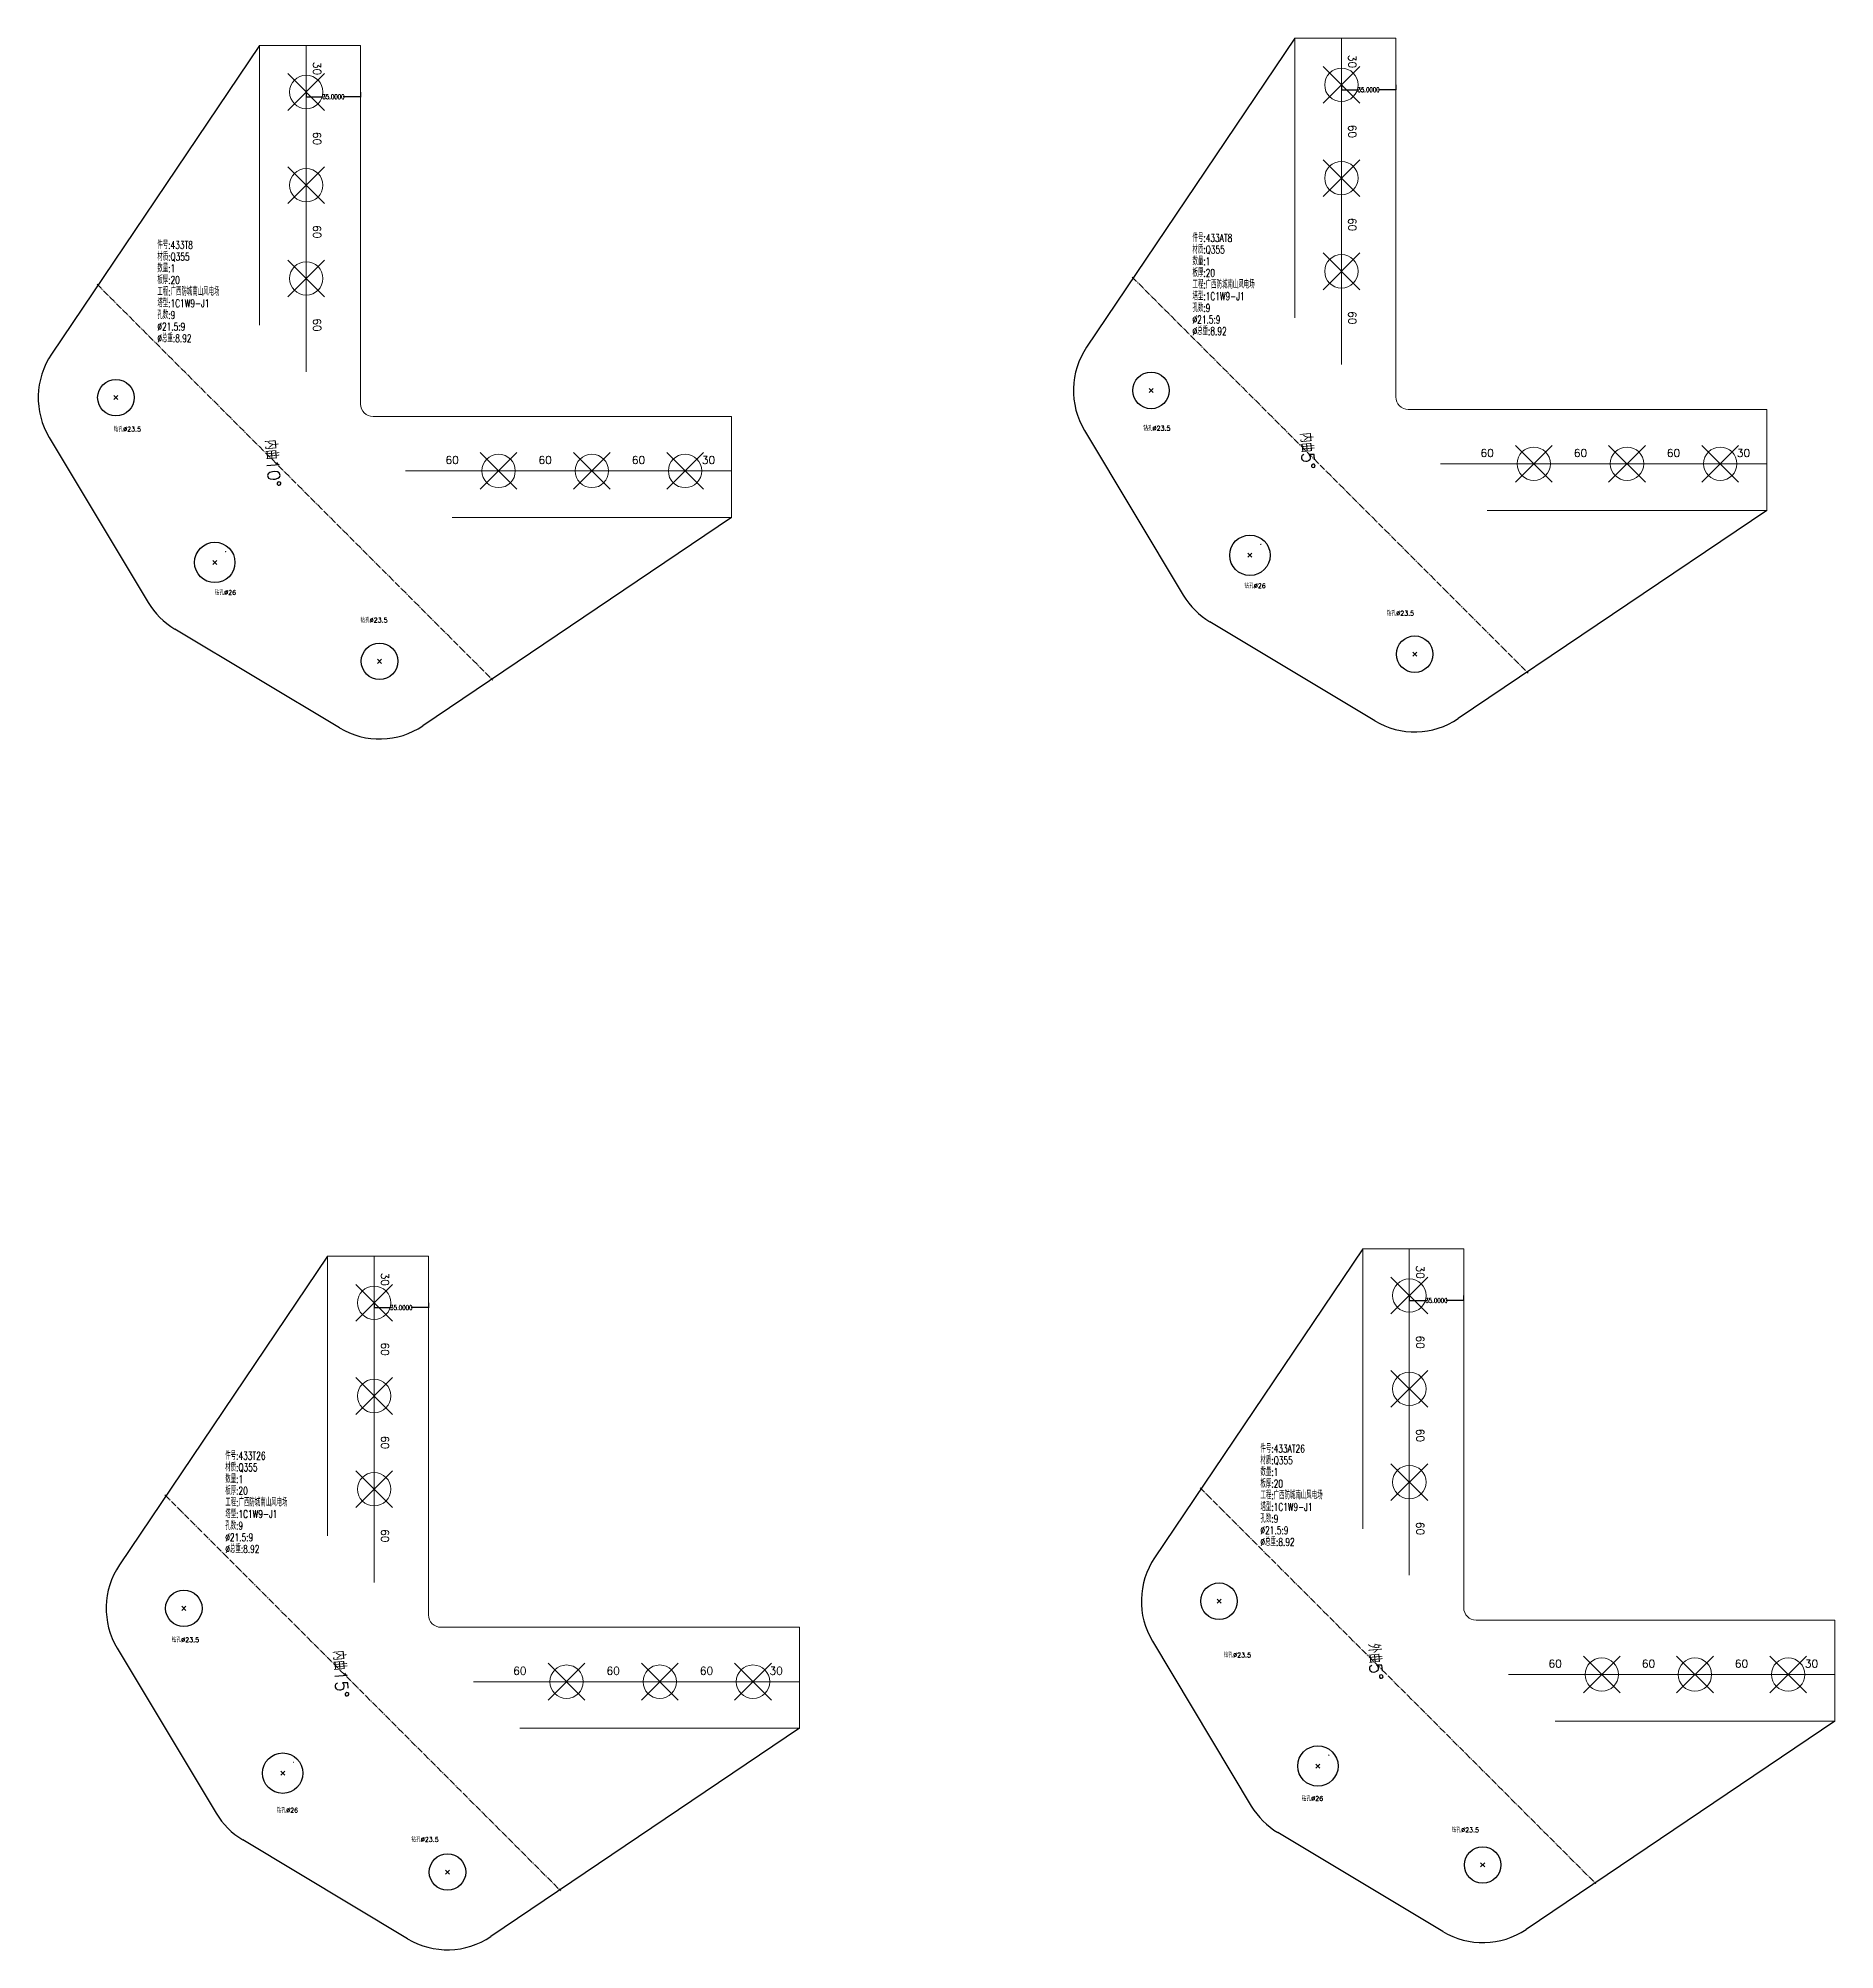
# Model space of a CAD drawing. Extents: x -105 to 10956, y -4548 to 9487.
# Drawn here: x 9800 to 10956, y 3565 to 4795 of the extents above; entities that cross this region are included whole.
import ezdxf
from ezdxf.enums import TextEntityAlignment as Align

# ---------------------------------------------------------------- set-up
doc = ezdxf.new("R2010")
doc.units = 0
doc.header["$MEASUREMENT"] = 0
doc.linetypes.add('制弯线', pattern=[5.9, 4, -0.5, 0.2, -0.5, 0.2, -0.5])
doc.layers.get('0').update_dxf_attribs({"linetype": 'CONTINUOUS', "lineweight": 25})
doc.layers.get('Defpoints').update_dxf_attribs({"linetype": 'CONTINUOUS'})
doc.layers.add('1', color=7, linetype='CONTINUOUS', lineweight=25)
doc.layers.add('2', color=7, linetype='CONTINUOUS', lineweight=25)
doc.styles.add('DimFont', font='simplex.shx', dxfattribs={"width": 0.8, "bigfont": 'gbhzfs.shx'})
doc.styles.get("Standard").update_dxf_attribs({"font": 'simplex.shx', "width": 0.7, "height": 3, "bigfont": 'gbhzfs.shx'})
doc.dimstyles.new('DHDxfDimStyleOpen30', dxfattribs={"dimtxt": 2.5, "dimasz": 2.5, "dimexe": 1.25, "dimexo": 0.625, "dimtad": 2, "dimtxsty": 'DimFont', "dimblk": 'OPEN30', "dimblk1": 'OPEN30', "dimblk2": 'OPEN30', "dimcen": 2.5, "dimadec": 0, "dimazin": 0, "dimtfac": 1, "dimtmove": 0, "dimatfit": 3, "dimfxl": 1, "dimarcsym": 0})

msp = doc.modelspace()

# ---------------------------------------------------------------- texts
at = {"layer": '1', "color": 7, "linetype": 'Continuous', "lineweight": 13}
for s, p in [('钻孔%%c23.5', (9857.00237, 4540.89982)), ('钻孔%%c23.5', (10519.63281, 4541.47828)), ('钻孔%%c26', (10582.85802, 4440.03767)), ('钻孔%%c26', (9920.074, 4435.74977)), ('钻孔%%c23.5', (10015.70486, 4417.99727)), ('钻孔%%c23.5', (10676.44535, 4422.40824)), ('钻孔%%c23.5', (9894.35833, 3761.85359)), ('钻孔%%c23.5', (10571.47589, 3752.04426)), ('钻孔%%c26', (9959.99979, 3652.12871)), ('钻孔%%c26', (10619.8201, 3659.70667)), ('钻孔%%c23.5', (10718.23738, 3639.48569)), ('钻孔%%c23.5', (10048.5985, 3633.37351))]:
    msp.add_text(s, height=3, dxfattribs=at).set_placement(p, align=Align.BOTTOM_CENTER)
at = {"layer": '2', "color": 7, "linetype": 'Continuous', "lineweight": 13}
for s, p in [('30', (9975.05931, 4775.25953)), ('30', (10641.40244, 4779.85172)), ('60', (10641.40244, 4734.85172)), ('60', (9975.05931, 4730.25953)), ('60', (10641.40244, 4674.85172)), ('60', (9975.05931, 4670.25953)), ('60', (9975.05931, 4610.25953)), ('60', (10641.40244, 4614.85172)), ('30', (10018.79974, 3996.14484)), ('30', (10685.14286, 4000.73703)), ('60', (10018.79974, 3951.14484)), ('60', (10685.14286, 3955.73703)), ('60', (10018.79974, 3891.14484)), ('60', (10685.14286, 3895.73703)), ('60', (10685.14286, 3835.73703)), ('60', (10018.79974, 3831.14484))]:
    msp.add_text(s, height=5, rotation=271, dxfattribs=at).set_placement(p, align=Align.BOTTOM_CENTER)
for s, p in [('内曲5%%D', (10609.17806, 4540.54784)), ('内曲10%%D', (9942.83494, 4535.95566)), ('内曲15%%D', (9986.57536, 3756.84097)), ('外曲5%%D', (10652.91849, 3761.43316))]:
    msp.add_text(s, height=8, rotation=275, dxfattribs=at).set_placement(p, align=Align.BOTTOM_LEFT)
for s, p in [('60', (10732.26311, 4523.99104)), ('60', (10792.26309, 4523.99106)), ('60', (10852.26309, 4523.99106)), ('30', (10897.26309, 4523.99104)), ('60', (10065.91999, 4519.39886)), ('60', (10125.91997, 4519.39888)), ('60', (10185.91997, 4519.39888)), ('30', (10230.91997, 4519.39886)), ('60', (10109.66041, 3740.28417)), ('60', (10169.66039, 3740.28419)), ('60', (10229.66039, 3740.28419)), ('30', (10274.66039, 3740.28417)), ('60', (10776.00353, 3744.87636)), ('60', (10836.00351, 3744.87637)), ('60', (10896.00351, 3744.87637)), ('30', (10941.00351, 3744.87636))]:
    msp.add_text(s, height=5, dxfattribs=at).set_placement(p, align=Align.BOTTOM_CENTER)
at = {"layer": '2', "color": 7, "linetype": 'Continuous', "lineweight": 13, "char_height": 5, "width": 500, "attachment_point": 1, "line_spacing_factor": 0.9}
for s, insert in [('件号:433T8\\P材质:Q355\\P数量:1\\P板厚:20\\P工程:广西防城南山风电场\\P塔型:1C1W9-J1\\P孔数:9\\P%%C21.5:9\\P%%C总重:8.92', (9876.22224, 4664.25904)), ('件号:433AT8\\P材质:Q355\\P数量:1\\P板厚:20\\P工程:广西防城南山风电场\\P塔型:1C1W9-J1\\P孔数:9\\P%%C21.5:9\\P%%C总重:8.92', (10542.56536, 4668.85122)), ('件号:433AT26\\P材质:Q355\\P数量:1\\P板厚:20\\P工程:广西防城南山风电场\\P塔型:1C1W9-J1\\P孔数:9\\P%%C21.5:9\\P%%C总重:8.92', (10586.30578, 3889.73654)), ('件号:433T26\\P材质:Q355\\P数量:1\\P板厚:20\\P工程:广西防城南山风电场\\P塔型:1C1W9-J1\\P孔数:9\\P%%C21.5:9\\P%%C总重:8.92', (9919.96266, 3885.14435))]:
    msp.add_mtext(s, dxfattribs=dict(at, insert=insert))

# ---------------------------------------------------------------- blocks, each defined once
blk = doc.blocks.new('*D33')
at = {"color": 0, "linetype": 'Continuous', "lineweight": -2}
for p, q in [((10015.8, 3981.1), (10015.8, 3977.9)), ((10016, 3978), (10027, 3978)), ((10050.6, 3978), (10039.6, 3978)), ((10050.8, 3981.1), (10050.8, 3977.9))]:
    blk.add_line(p, q, dxfattribs=at)
at = {"color": 0, "linetype": 'Continuous'}
for points in [[(10016, 3978.1), (10016, 3978), (10015.8, 3978)], [(10050.6, 3978.1), (10050.6, 3978), (10050.8, 3978)]]:
    blk.add_solid(points, dxfattribs=at)
at = {"layer": 'Defpoints', "color": 0, "linetype": 'Continuous'}
for p in [(10015.8, 3981.1), (10050.8, 3981.1), (10050.8, 3978)]:
    blk.add_point(p, dxfattribs=at)
at = {"color": 0, "linetype": 'Continuous', "insert": (10033.3, 3978), "char_height": 3, "attachment_point": 5}
blk.add_mtext('\\A1;35.0000', dxfattribs=at)
blk = doc.blocks.new('*D29')
at = {"color": 0, "linetype": 'Continuous', "lineweight": -2}
for p, q in [((10682.1, 3985.7), (10682.1, 3982.5)), ((10717.1, 3985.7), (10717.1, 3982.5)), ((10682.3, 3982.6), (10693.4, 3982.6)), ((10717, 3982.6), (10705.9, 3982.6))]:
    blk.add_line(p, q, dxfattribs=at)
at = {"color": 0, "linetype": 'Continuous'}
for points in [[(10682.3, 3982.7), (10682.3, 3982.6), (10682.1, 3982.6)], [(10717, 3982.7), (10717, 3982.6), (10717.1, 3982.6)]]:
    blk.add_solid(points, dxfattribs=at)
at = {"layer": 'Defpoints', "color": 0, "linetype": 'Continuous'}
for p in [(10682.1, 3985.7), (10717.1, 3985.7), (10717.1, 3982.6)]:
    blk.add_point(p, dxfattribs=at)
at = {"color": 0, "linetype": 'Continuous', "insert": (10699.6, 3982.6), "char_height": 3, "attachment_point": 5}
blk.add_mtext('\\A1;35.0000', dxfattribs=at)
blk = doc.blocks.new('*D25')
at = {"color": 0, "linetype": 'Continuous', "lineweight": -2}
for p, q in [((9972.1, 4760.2), (9972.1, 4757)), ((9972.2, 4757.2), (9983.3, 4757.2)), ((10006.9, 4757.2), (9995.8, 4757.2)), ((10007.1, 4760.2), (10007.1, 4757))]:
    blk.add_line(p, q, dxfattribs=at)
at = {"color": 0, "linetype": 'Continuous'}
for points in [[(9972.2, 4757.2), (9972.2, 4757.1), (9972.1, 4757.2)], [(10006.9, 4757.2), (10006.9, 4757.1), (10007.1, 4757.2)]]:
    blk.add_solid(points, dxfattribs=at)
at = {"layer": 'Defpoints', "color": 0, "linetype": 'Continuous'}
for p in [(9972.1, 4760.3), (10007.1, 4760.3), (10007.1, 4757.2)]:
    blk.add_point(p, dxfattribs=at)
at = {"color": 0, "linetype": 'Continuous', "insert": (9989.6, 4757.2), "char_height": 3, "attachment_point": 5}
blk.add_mtext('\\A1;35.0000', dxfattribs=at)
blk = doc.blocks.new('*D21')
at = {"color": 0, "linetype": 'Continuous', "lineweight": -2}
for p, q in [((10638.4, 4764.8), (10638.4, 4761.6)), ((10638.6, 4761.7), (10649.6, 4761.7)), ((10673.2, 4761.7), (10662.2, 4761.7)), ((10673.4, 4764.8), (10673.4, 4761.6))]:
    blk.add_line(p, q, dxfattribs=at)
at = {"color": 0, "linetype": 'Continuous'}
for points in [[(10638.6, 4761.8), (10638.6, 4761.7), (10638.4, 4761.7)], [(10673.2, 4761.8), (10673.2, 4761.7), (10673.4, 4761.7)]]:
    blk.add_solid(points, dxfattribs=at)
at = {"layer": 'Defpoints', "color": 0, "linetype": 'Continuous'}
for p in [(10638.4, 4764.9), (10673.4, 4764.9), (10673.4, 4761.7)]:
    blk.add_point(p, dxfattribs=at)
at = {"color": 0, "linetype": 'Continuous', "insert": (10655.9, 4761.7), "char_height": 3, "attachment_point": 5}
blk.add_mtext('\\A1;35.0000', dxfattribs=at)

# ---------------------------------------------------------------- dimensions: what is measured, and where the dimension line sits
at = {"color": 0, "linetype": 'Continuous'}
for p1, p2, picture, middle in [((10638.40244, 4764.85172), (10673.40244, 4764.85172), '*D21', (10655.90244, 4761.74638)), ((9972.05931, 4760.25953), (10007.05931, 4760.25953), '*D25', (9989.55931, 4757.1542)), ((10682.14286, 3985.73703), (10717.14286, 3985.73703), '*D29', (10699.64286, 3982.6317)), ((10015.79974, 3981.14484), (10050.79974, 3981.14484), '*D33', (10033.29974, 3978.03951))]:
    dim = msp.add_aligned_dim(p1=p1, p2=p2, distance=-3.10533, dimstyle='DHDxfDimStyleOpen30', override={"dimtxt": 0.18, "dimasz": 0.18, "dimexe": 0.18, "dimexo": 0.0625, "dimgap": 0.09, "dimtad": 0, "dimtih": 1, "dimtoh": 1, "dimdec": 4, "dimzin": 0, "dimdsep": 46, "dimtxsty": 'Standard', "dimcen": 0.09, "dimtdec": 4, "dimtofl": 0, "dimtolj": 1, "dimtzin": 0}, dxfattribs=at)
    dim.commit()
    dim.dimension.update_dxf_attribs({"geometry": picture, "text_midpoint": middle})

# ---------------------------------------------------------------- linework, layer by layer
at = {"color": 0, "linetype": 'Continuous'}
for p, q in [((9942.05931, 4790.25953), (9808.09894, 4591.55242)), ((10608.40244, 4794.85172), (10474.44207, 4596.14461)), ((10473.026, 4542.47011), (10536.66561, 4436.40409)), ((9806.68287, 4537.87792), (9870.32249, 4431.81191)), ((10912.26309, 4490.99106), (10713.55598, 4357.03069)), ((10245.91997, 4486.39888), (10047.21286, 4352.43851)), ((10586.52132, 4469.19995), (10586.70132, 4469.19995)), ((10586.52132, 4469.19995), (10586.70132, 4469.19995)), ((10586.61132, 4469.10995), (10586.61132, 4469.28995)), ((10586.61132, 4469.10995), (10586.61132, 4469.28995)), ((9920.1782, 4464.60776), (9920.3582, 4464.60776)), ((9920.1782, 4464.60776), (9920.3582, 4464.60776)), ((9920.2682, 4464.51776), (9920.2682, 4464.69776)), ((9920.2682, 4464.51776), (9920.2682, 4464.69776)), ((10659.88148, 4355.61462), (10553.81547, 4419.25423)), ((9993.53836, 4351.02244), (9887.47234, 4414.66205)), ((9985.79974, 4011.14484), (9851.83937, 3812.43773)), ((10652.14286, 4015.73703), (10518.18249, 3817.02992)), ((9850.4233, 3758.76324), (9914.06291, 3652.69722)), ((10516.76642, 3763.35542), (10580.40603, 3657.2894)), ((10289.66039, 3707.28419), (10090.95328, 3573.32382)), ((10956.00351, 3711.87638), (10757.2964, 3577.916)), ((9963.91862, 3685.49307), (9964.09862, 3685.49307)), ((9963.91862, 3685.49307), (9964.09862, 3685.49307)), ((9964.00862, 3685.40307), (9964.00862, 3685.58307)), ((9964.00862, 3685.40307), (9964.00862, 3685.58307)), ((10630.26174, 3690.08526), (10630.44174, 3690.08526)), ((10630.26174, 3690.08526), (10630.44174, 3690.08526)), ((10630.35174, 3689.99526), (10630.35174, 3690.17526)), ((10630.35174, 3689.99526), (10630.35174, 3690.17526)), ((10037.27878, 3571.90775), (9931.21277, 3635.54736)), ((10703.6219, 3576.49993), (10597.55589, 3640.13954))]:
    msp.add_line(p, q, dxfattribs=at)
for centre, radius in [((10515.90064, 4568.1949), 11.75), ((9849.55752, 4563.60271), 11.75), ((9913.19713, 4457.53669), 13), ((10579.54025, 4462.12888), 13), ((10019.26315, 4393.89708), 11.75), ((10685.60627, 4398.48927), 11.75), ((9893.29794, 3784.48802), 11.75), ((10559.64106, 3789.08021), 11.75), ((9956.93755, 3678.42201), 13), ((10623.28068, 3683.01419), 13), ((10729.34669, 3619.37458), 11.75), ((10063.00357, 3614.7824), 11.75)]:
    msp.add_circle(centre, radius, dxfattribs=at)
for centre, start, end in [((9849.55752, 4563.60271), 146.01372977, 210.96375653), ((10515.90064, 4568.1949), 146.01372977, 210.96375653), ((9913.19713, 4457.53669), 210.96375653, 239.03624347), ((10579.54025, 4462.12888), 210.96375653, 239.03624347), ((10685.60627, 4398.48927), 239.03624347, 303.98627147), ((10019.26315, 4393.89708), 239.03624347, 303.98627147), ((10559.64106, 3789.08021), 146.01372977, 210.96375653), ((9893.29794, 3784.48802), 146.01372977, 210.96375653), ((10623.28068, 3683.01419), 210.96375653, 239.03624347), ((9956.93755, 3678.42201), 210.96375653, 239.03624347), ((10063.00357, 3614.7824), 239.03624347, 303.98627147), ((10729.34669, 3619.37458), 239.03624347, 303.98627147)]:
    msp.add_arc(centre, 50, start, end, dxfattribs=at)
at = {"layer": '1', "color": 7, "linetype": 'Continuous', "lineweight": 18}
for p, q in [((10007.05931, 4790.25953), (9942.05931, 4790.25953)), ((9942.05931, 4790.25953), (9942.05931, 4610.25953)), ((10673.40244, 4794.85172), (10608.40244, 4794.85172)), ((10608.40244, 4794.85172), (10608.40244, 4614.85172)), ((10245.91997, 4486.39888), (10245.91997, 4551.39884)), ((10912.26309, 4490.99106), (10912.26309, 4555.99103)), ((10732.26309, 4490.99106), (10912.26309, 4490.99106)), ((10065.91997, 4486.39888), (10245.91997, 4486.39888)), ((10050.79974, 4011.14484), (9985.79974, 4011.14484)), ((9985.79974, 4011.14484), (9985.79974, 3831.14484)), ((10717.14286, 4015.73703), (10652.14286, 4015.73703)), ((10652.14286, 4015.73703), (10652.14286, 3835.73703)), ((10956.00351, 3711.87638), (10956.00351, 3776.87634)), ((10289.66039, 3707.28419), (10289.66039, 3772.28416)), ((10109.66039, 3707.28419), (10289.66039, 3707.28419)), ((10776.00351, 3711.87638), (10956.00351, 3711.87638))]:
    msp.add_line(p, q, dxfattribs=at)
at = {"layer": '1', "color": 7, "linetype": 'Continuous', "lineweight": 13}
for p, q in [((10626.57744, 4753.02672), (10650.22744, 4776.67672)), ((10650.22744, 4753.02672), (10626.57744, 4776.67672)), ((9960.23431, 4748.43453), (9983.88431, 4772.08453)), ((9983.88431, 4748.43453), (9960.23431, 4772.08453)), ((9960.23431, 4688.43453), (9983.88431, 4712.08453)), ((9983.88431, 4688.43453), (9960.23431, 4712.08453)), ((10626.57744, 4693.02672), (10650.22744, 4716.67672)), ((10650.22744, 4693.02672), (10626.57744, 4716.67672)), ((9960.23431, 4628.43453), (9983.88431, 4652.08453)), ((9983.88431, 4628.43453), (9960.23431, 4652.08453)), ((10626.57744, 4633.02672), (10650.22744, 4656.67672)), ((10650.22744, 4633.02672), (10626.57744, 4656.67672)), ((9848.25752, 4562.30271), (9850.85752, 4564.90271)), ((9850.85752, 4562.30271), (9848.25752, 4564.90271)), ((10514.60064, 4566.8949), (10517.20064, 4569.4949)), ((10517.20064, 4566.8949), (10514.60064, 4569.4949)), ((10084.09497, 4504.57388), (10107.74497, 4528.22388)), ((10107.74497, 4504.57388), (10084.09497, 4528.22388)), ((10144.09497, 4504.57388), (10167.74497, 4528.22388)), ((10167.74497, 4504.57388), (10144.09497, 4528.22388)), ((10204.09497, 4504.57388), (10227.74497, 4528.22388)), ((10227.74497, 4504.57388), (10204.09497, 4528.22388)), ((10750.43809, 4509.16606), (10774.08809, 4532.81606)), ((10774.08809, 4509.16606), (10750.43809, 4532.81606)), ((10810.43809, 4509.16606), (10834.08809, 4532.81606)), ((10834.08809, 4509.16606), (10810.43809, 4532.81606)), ((10870.43809, 4509.16606), (10894.08809, 4532.81606)), ((10894.08809, 4509.16606), (10870.43809, 4532.81606)), ((9911.89713, 4456.23669), (9914.49713, 4458.83669)), ((9914.49713, 4456.23669), (9911.89713, 4458.83669)), ((10578.24025, 4460.82888), (10580.84025, 4463.42888)), ((10580.84025, 4460.82888), (10578.24025, 4463.42888)), ((10017.96315, 4392.59708), (10020.56315, 4395.19708)), ((10020.56315, 4392.59708), (10017.96315, 4395.19708)), ((10684.30627, 4397.18927), (10686.90627, 4399.78927)), ((10686.90627, 4397.18927), (10684.30627, 4399.78927)), ((10003.97474, 3969.31984), (10027.62474, 3992.96984)), ((10027.62474, 3969.31984), (10003.97474, 3992.96984)), ((10670.31786, 3973.91203), (10693.96786, 3997.56203)), ((10693.96786, 3973.91203), (10670.31786, 3997.56203)), ((10670.31786, 3913.91203), (10693.96786, 3937.56203)), ((10693.96786, 3913.91203), (10670.31786, 3937.56203)), ((10003.97474, 3909.31984), (10027.62474, 3932.96984)), ((10027.62474, 3909.31984), (10003.97474, 3932.96984)), ((10670.31786, 3853.91203), (10693.96786, 3877.56203)), ((10693.96786, 3853.91203), (10670.31786, 3877.56203)), ((10003.97474, 3849.31984), (10027.62474, 3872.96984)), ((10027.62474, 3849.31984), (10003.97474, 3872.96984)), ((10558.34106, 3787.78021), (10560.94106, 3790.38021)), ((10560.94106, 3787.78021), (10558.34106, 3790.38021)), ((9891.99794, 3783.18802), (9894.59794, 3785.78802)), ((9894.59794, 3783.18802), (9891.99794, 3785.78802)), ((10794.17851, 3730.05137), (10817.82851, 3753.70137)), ((10817.82851, 3730.05137), (10794.17851, 3753.70137)), ((10854.17851, 3730.05137), (10877.82851, 3753.70137)), ((10877.82851, 3730.05137), (10854.17851, 3753.70137)), ((10914.17851, 3730.05137), (10937.82851, 3753.70137)), ((10937.82851, 3730.05137), (10914.17851, 3753.70137)), ((10127.83539, 3725.45919), (10151.48539, 3749.10919)), ((10151.48539, 3725.45919), (10127.83539, 3749.10919)), ((10187.83539, 3725.45919), (10211.48539, 3749.10919)), ((10211.48539, 3725.45919), (10187.83539, 3749.10919)), ((10247.83539, 3725.45919), (10271.48539, 3749.10919)), ((10271.48539, 3725.45919), (10247.83539, 3749.10919)), ((9955.63755, 3677.12201), (9958.23755, 3679.72201)), ((9958.23755, 3677.12201), (9955.63755, 3679.72201)), ((10621.98068, 3681.71419), (10624.58068, 3684.31419)), ((10624.58068, 3681.71419), (10621.98068, 3684.31419)), ((10728.04669, 3618.07458), (10730.64669, 3620.67458)), ((10730.64669, 3618.07458), (10728.04669, 3620.67458)), ((10061.70357, 3613.4824), (10064.30357, 3616.0824)), ((10064.30357, 3613.4824), (10061.70357, 3616.0824))]:
    msp.add_line(p, q, dxfattribs=at)
for centre in [(10638.40244, 4764.85172), (9972.05931, 4760.25953), (10638.40244, 4704.85172), (9972.05931, 4700.25953), (9972.05931, 4640.25953), (10638.40244, 4644.85172), (10095.91997, 4516.39888), (10155.91997, 4516.39888), (10215.91997, 4516.39888), (10762.26309, 4520.99106), (10822.26309, 4520.99106), (10882.26309, 4520.99106), (10015.79974, 3981.14484), (10682.14286, 3985.73703), (10682.14286, 3925.73703), (10015.79974, 3921.14484), (10682.14286, 3865.73703), (10015.79974, 3861.14484), (10806.00351, 3741.87637), (10866.00351, 3741.87637), (10926.00351, 3741.87637), (10139.66039, 3737.28419), (10199.66039, 3737.28419), (10259.66039, 3737.28419)]:
    msp.add_circle(centre, 10.75, dxfattribs=at)
at = {"layer": '2', "color": 9, "linetype": 'Continuous', "lineweight": 13}
for p, q in [((9972.05931, 4790.25953), (9972.05931, 4580.25953)), ((10007.05931, 4790.25953), (10007.05931, 4559.39884)), ((10638.40244, 4794.85172), (10638.40244, 4584.85172)), ((10673.40244, 4794.85172), (10673.40244, 4563.99103)), ((10015.05931, 4551.39884), (10245.91997, 4551.39884)), ((10681.40244, 4555.99103), (10912.26309, 4555.99103)), ((10035.92, 4516.39884), (10245.91997, 4516.39884)), ((10702.26312, 4520.99103), (10912.26309, 4520.99103)), ((10015.79974, 4011.14484), (10015.79974, 3801.14484)), ((10050.79974, 4011.14484), (10050.79974, 3780.28416)), ((10682.14286, 4015.73703), (10682.14286, 3805.73703)), ((10717.14286, 4015.73703), (10717.14286, 3784.87634)), ((10725.14286, 3776.87634), (10956.00351, 3776.87634)), ((10058.79974, 3772.28416), (10289.66039, 3772.28416)), ((10746.00354, 3741.87634), (10956.00351, 3741.87634)), ((10079.66042, 3737.28416), (10289.66039, 3737.28416))]:
    msp.add_line(p, q, dxfattribs=at)
at = {"layer": '2', "color": 190, "linetype": '制弯线', "lineweight": 13}
for p, q in [((10503.76015, 4641.14657), (10758.55794, 4386.34878)), ((9837.41703, 4636.55439), (10092.21482, 4381.75659)), ((9881.15745, 3857.4397), (10135.95525, 3602.6419)), ((10547.50057, 3862.03188), (10802.29837, 3607.23409))]:
    msp.add_line(p, q, dxfattribs=at)
at = {"layer": '2', "color": 9, "linetype": 'Continuous', "lineweight": 13}
for centre in [(10681.40244, 4563.99103), (10015.05931, 4559.39884), (10058.79974, 3780.28416), (10725.14286, 3784.87634)]:
    msp.add_arc(centre, 8, 180, 270, dxfattribs=at)

msp.set_redraw_order([(e.dxf.handle, doc.entitydb.next_handle()) for e in msp.query("TEXT MTEXT ATTDEF DIMENSION ARC_DIMENSION")])  # texts and dimensions are drawn at this point

doc.saveas('drawing.dxf')
